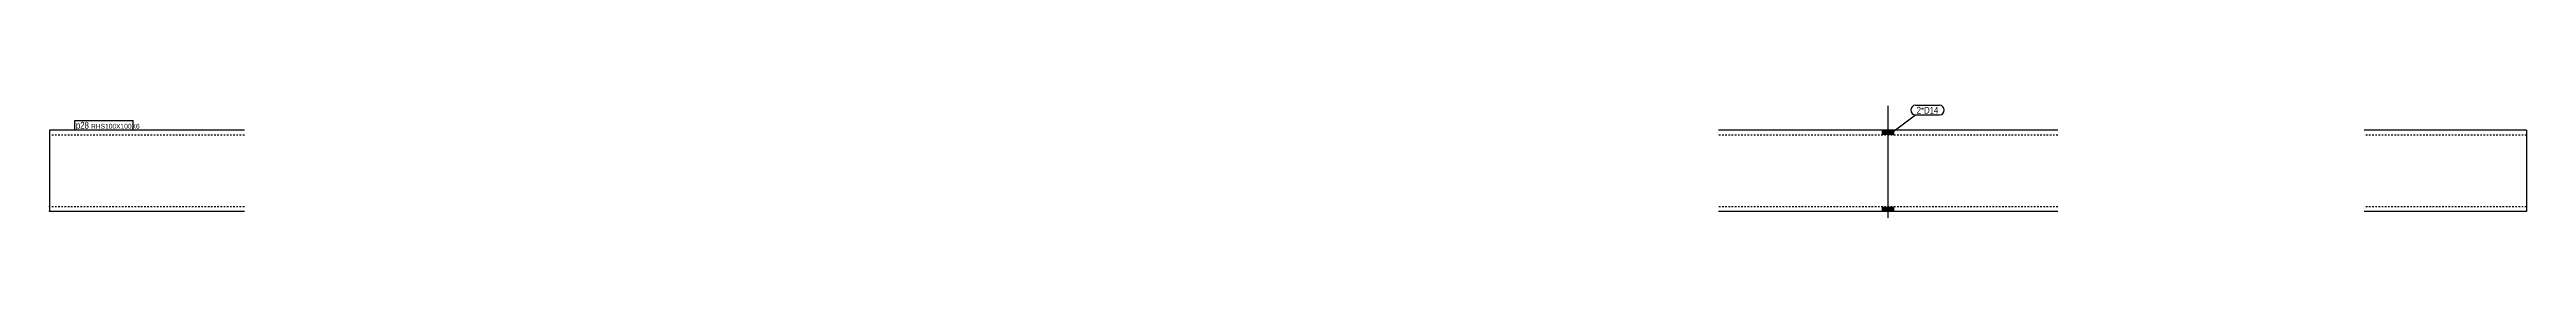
# Model space of a CAD drawing. Header units: millimetres. Extents: x 8 to 12044, y 8 to 186.
# Drawn here: x 8 to 3059, y 8 to 146 of the extents above; entities that cross this region are included whole.
import ezdxf

# ---------------------------------------------------------------- set-up
doc = ezdxf.new("R2010")
doc.units = ezdxf.units.MM
doc.linetypes.add('DXK_LINE_DOT2', pattern=[3.9198, 1.9599, -1.9599])
doc.layers.add('STÅL', color=7, linetype='Continuous')
doc.layers.add('TEKST', color=7, linetype='Continuous')
doc.styles.add('Arial Narrow', font='ARIALN.TTF', dxfattribs={"height": 0.2})

msp = doc.modelspace()

# ---------------------------------------------------------------- hatches: boundary and pattern name
at = {"layer": 'STÅL', "linetype": 'Continuous'}
for points in [[(2279.5, 115), (2265.5, 115), (2265.5, 109), (2279.5, 109)], [(2279.5, 115), (2265.5, 115), (2265.5, 109), (2279.5, 109)], [(2279.5, 21), (2265.5, 21), (2265.5, 15), (2279.5, 15)], [(2279.5, 21), (2265.5, 21), (2265.5, 15), (2279.5, 15)]]:
    msp.add_hatch(color=3, dxfattribs=at).paths.add_polyline_path(points)

# ---------------------------------------------------------------- linework, layer by layer
at = {"layer": 'STÅL', "color": 3, "linetype": 'Continuous'}
for p, q in [((2272.5, 7.5), (2272.5, 145)), ((2272.5, 7.5), (2272.5, 145)), ((2265.5, 109), (2265.5, 115)), ((2265.5, 109), (2265.5, 115)), ((2279.5, 109), (2279.5, 115)), ((2279.5, 109), (2279.5, 115)), ((2265.5, 15), (2265.5, 21)), ((2265.5, 15), (2265.5, 21)), ((2279.5, 15), (2279.5, 21)), ((2279.5, 15), (2279.5, 21))]:
    msp.add_line(p, q, dxfattribs=at)
at = {"layer": 'STÅL', "color": 2, "linetype": 'Continuous'}
for p, q in [((247.5, 115), (7.5, 115)), ((7.5, 115), (7.5, 15.9)), ((2481.5, 115), (2063.5, 115)), ((3058.9, 115), (2858.9, 115)), ((3058.9, 115), (3058.9, 15)), ((7.5, 15), (7.5, 15.9)), ((247.5, 15), (7.5, 15)), ((2481.5, 15), (2063.5, 15)), ((3058.9, 15), (2858.9, 15))]:
    msp.add_line(p, q, dxfattribs=at)
at = {"layer": 'STÅL', "color": 7, "linetype": 'DXK_LINE_DOT2'}
for p, q in [((247.5, 109), (7.5, 109)), ((2481.5, 109), (2063.5, 109)), ((3058.9, 109), (2858.9, 109)), ((7.5, 21), (7.5, 21.5)), ((247.5, 21), (7.5, 21)), ((2481.5, 21), (2063.5, 21)), ((3058.9, 21), (2858.9, 21)), ((3058.9, 21), (3058.9, 21.5))]:
    msp.add_line(p, q, dxfattribs=at)

# ---------------------------------------------------------------- wipeouts: each hides what was drawn before it
at = {"color": 0}
msp.add_wipeout([(2334.3, 135.3), (2334.3, 144.1), (2307.7, 144.1), (2307.7, 135.3)], dxfattribs=at).dxf.layer = 'TEKST'

# ---------------------------------------------------------------- next in the draw order: wipeouts: each hides what was drawn before it
for points in [[(56, 116.8), (56, 125.5), (40, 125.5), (40, 116.8)], [(2334.3, 135.3), (2334.3, 144.1), (2307.7, 144.1), (2307.7, 135.3)]]:
    msp.add_wipeout(points, dxfattribs=at).dxf.layer = 'TEKST'

# ---------------------------------------------------------------- next in the draw order: linework, layer by layer
at = {"layer": 'TEKST', "color": 7, "linetype": 'Continuous'}
for p, q in [((2275, 110.7), (2306.2, 133.8)), ((2306.2, 145.6), (2335.8, 145.6)), ((2306.2, 133.8), (2335.8, 133.8))]:
    msp.add_line(p, q, dxfattribs=at)
for centre, radius, start, end in [((2306.2, 139.7), 5.88, 90, 270), ((2335.8, 139.7), 5.87, 270, 90)]:
    msp.add_arc(centre, radius, start, end, dxfattribs=at)

# ---------------------------------------------------------------- next in the draw order: texts
at = {"layer": 'TEKST', "color": 3, "style": 'Arial Narrow'}
msp.add_text('2*D14', height=8.35, dxfattribs=at).set_placement((2307.7, 135.3))

# ---------------------------------------------------------------- next in the draw order: wipeouts: each hides what was drawn before it
at = {"color": 0}
msp.add_wipeout([(56, 116.8), (56, 125.5), (40, 125.5), (40, 116.8)], dxfattribs=at).dxf.layer = 'TEKST'

# ---------------------------------------------------------------- next in the draw order: linework, layer by layer
at = {"layer": 'TEKST', "color": 7, "linetype": 'Continuous'}
msp.add_line((38.5, 115.3), (38.5, 127), dxfattribs=at)

# ---------------------------------------------------------------- next in the draw order: wipeouts: each hides what was drawn before it
at = {"color": 0}
msp.add_wipeout([(108.9, 116.8), (108.9, 123), (58.6, 123), (58.6, 116.8)], dxfattribs=at).dxf.layer = 'TEKST'

# ---------------------------------------------------------------- next in the draw order: wipeouts: each hides what was drawn before it
msp.add_wipeout([(108.9, 116.8), (108.9, 123), (58.6, 123), (58.6, 116.8)], dxfattribs=at).dxf.layer = 'TEKST'

# ---------------------------------------------------------------- next in the draw order: linework, layer by layer
at = {"layer": 'TEKST', "color": 7, "linetype": 'Continuous'}
for p, q in [((38.5, 127), (110.4, 127)), ((110.4, 115.3), (110.4, 127)), ((38.5, 115.3), (110.4, 115.3))]:
    msp.add_line(p, q, dxfattribs=at)

# ---------------------------------------------------------------- next in the draw order: texts
at = {"layer": 'TEKST', "color": 3, "style": 'Arial Narrow'}
for s, height, p in [('p28', 8.35, (40, 116.8)), ('RHS100X100X6', 5.965, (58.6, 116.8))]:
    msp.add_text(s, height=height, dxfattribs=at).set_placement(p)

doc.saveas('drawing.dxf')
